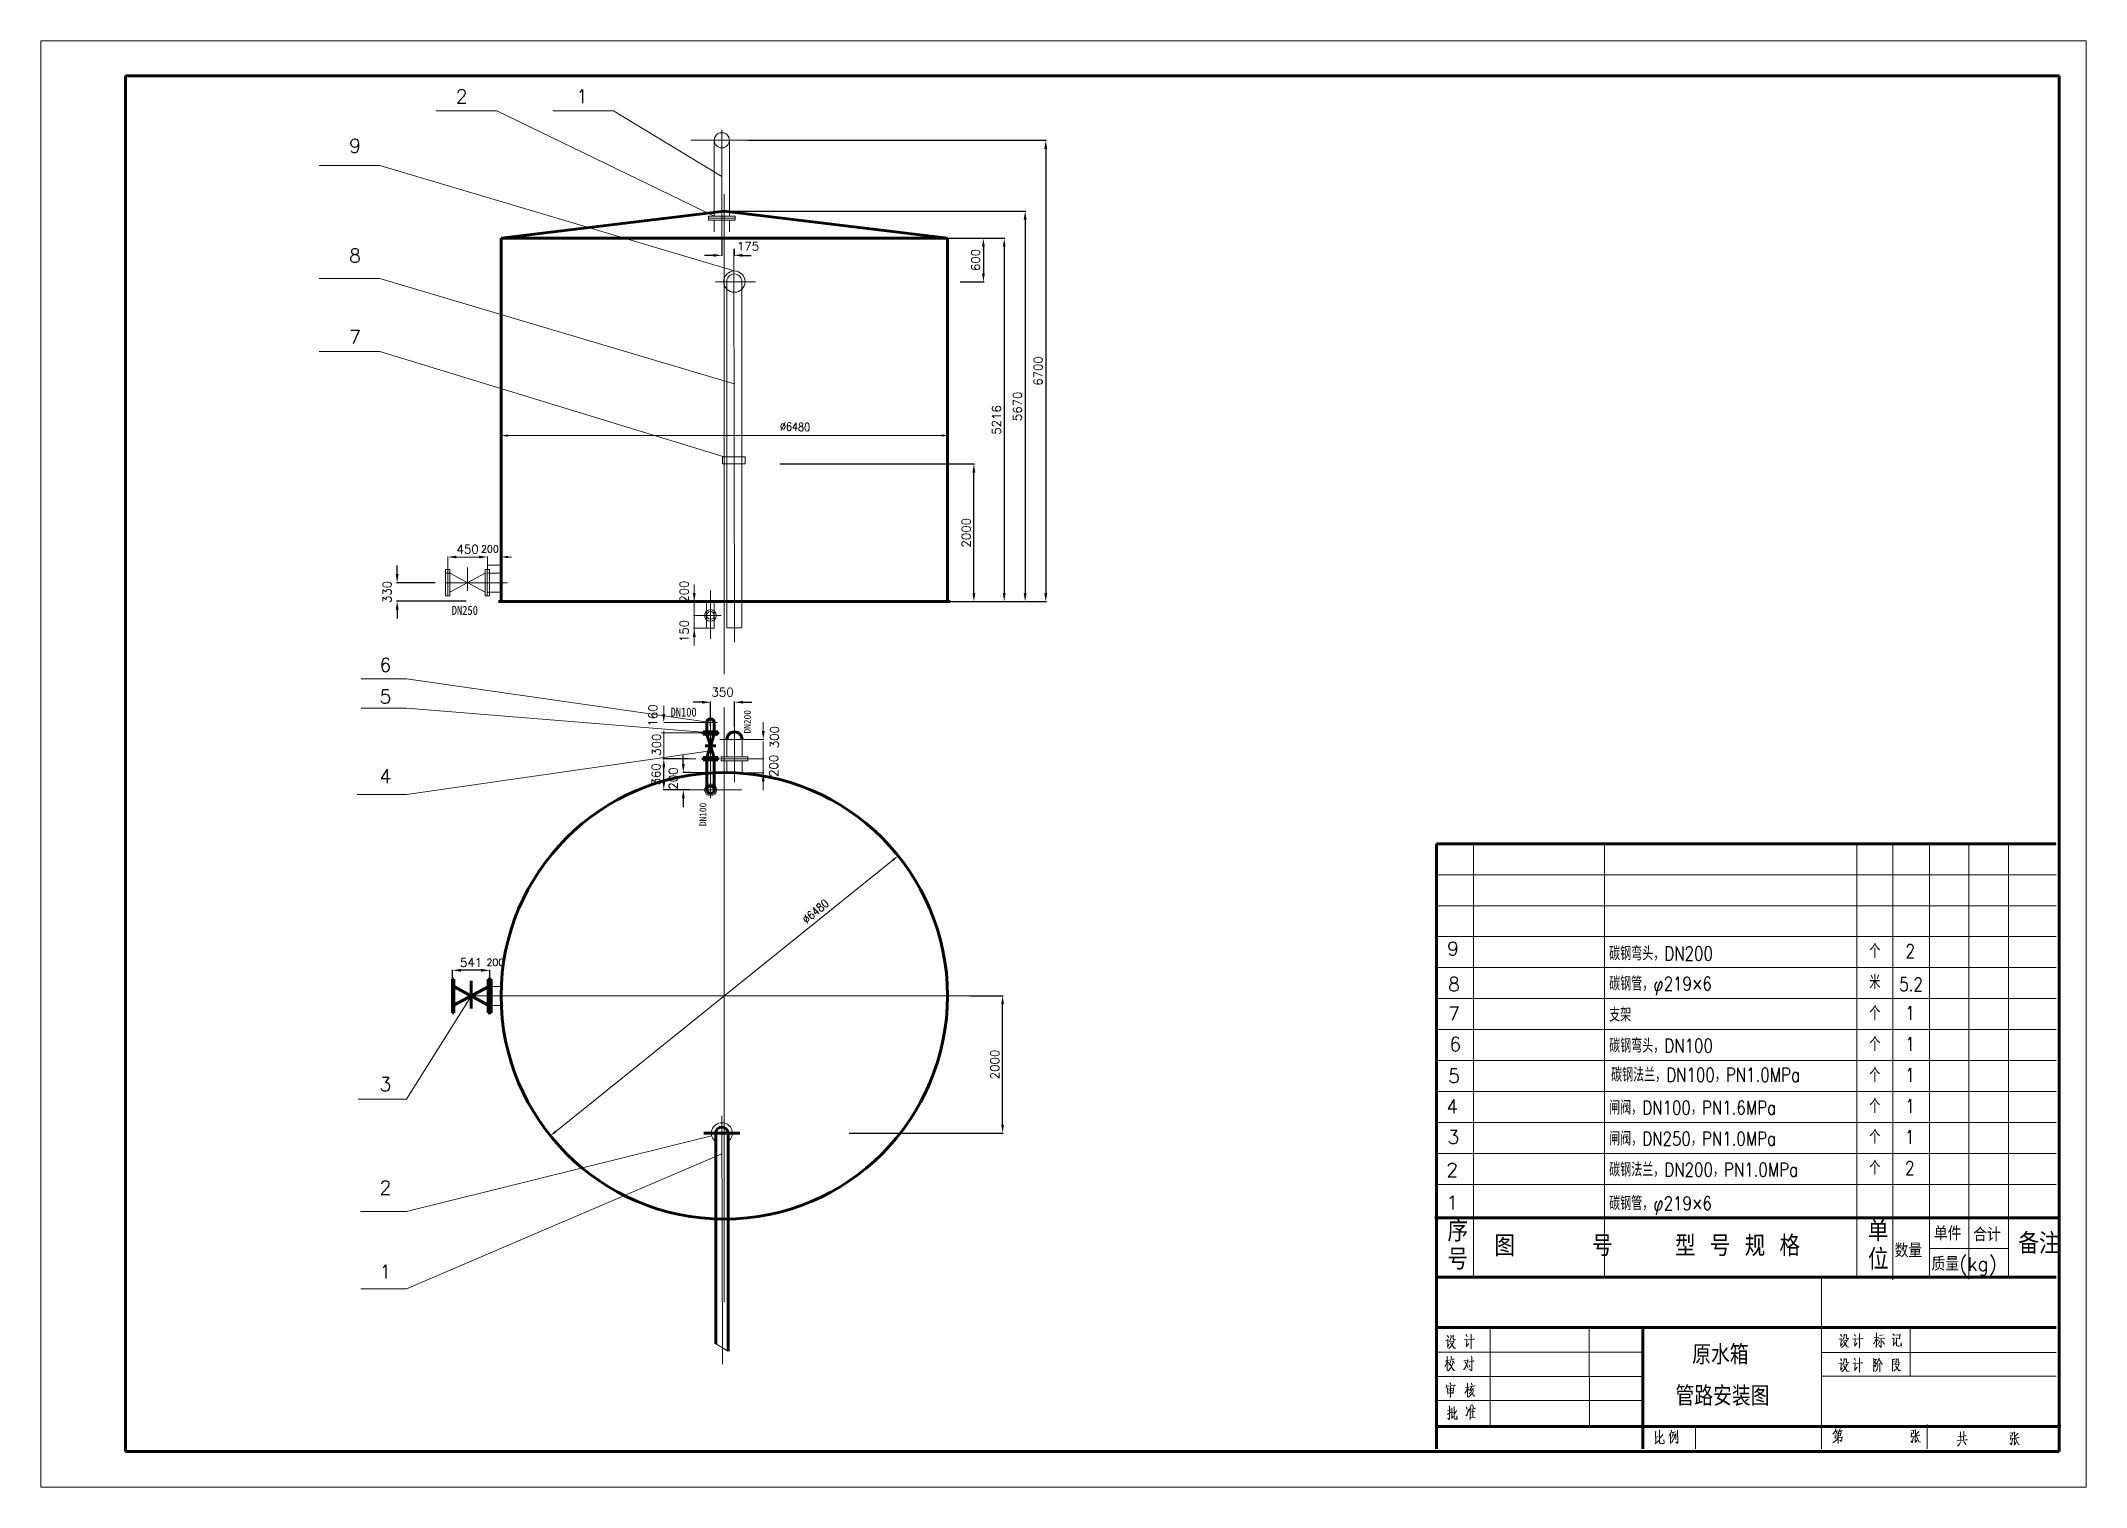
# Model space of a CAD drawing. Extents: x -13299 to -11289, y 2095 to 3220.
# Drawn here: x -11883 to -11289, y 2781 to 3201 of the extents above; entities that cross this region are included whole.
import ezdxf

# ---------------------------------------------------------------- set-up
doc = ezdxf.new("R2010")
doc.units = 0
doc.header["$LTSCALE"] = 10
doc.header["$MEASUREMENT"] = 0
doc.layers.get('0').update_dxf_attribs({"color": 4, "linetype": 'CONTINUOUS'})
doc.layers.get('Defpoints').update_dxf_attribs({"linetype": 'CONTINUOUS'})
for name, color, linetype, lineweight in [('1', 2, 'CONTINUOUS', 13), ('管道', 7, 'CONTINUOUS', 53), ('设备', 1, 'CONTINUOUS', 53)]:
    doc.layers.add(name, color=color, linetype=linetype, lineweight=lineweight)
doc.styles.add('HZTXT', font='txt', dxfattribs={"bigfont": 'HZTXT'})
doc.styles.add('ROMANT', font='romant', dxfattribs={"width": 0.7})
doc.styles.get("Standard").update_dxf_attribs({"font": 'romant.shx', "width": 0.85, "bigfont": 'hztxt1.shx'})
doc.styles.add('STYLE1', font='SIMFANG.TTF', dxfattribs={"width": 0.8})
doc.dimstyles.new('副本STANDARD', dxfattribs={"dimtxt": 2.5, "dimasz": 2.5, "dimexe": 0.18, "dimexo": 0.0625, "dimgap": 1, "dimtad": 1, "dimdec": 4, "dimzin": 0, "dimdsep": 46, "dimtxsty": 'HZTXT', "dimcen": 0.09, "dimclrt": 2, "dimadec": 0, "dimazin": 0, "dimtfac": 1, "dimtdec": 4, "dimtofl": 0, "dimtmove": 2, "dimatfit": 3, "dimfxl": 0, "dimtolj": 1, "dimtzin": 0, "dimarcsym": 0})

msp = doc.modelspace()

# ---------------------------------------------------------------- texts
at = {"layer": '1', "style": 'HZTXT'}
for s, p in [('2', (-11762.53295, 3182.74086)), ('1', (-11727.57126, 3182.74086)), ('9', (-11793.50187, 3168.36029)), ('8', (-11793.50187, 3136.47409)), ('7', (-11793.50187, 3112.84223)), ('6', (-11784.68246, 3017.60418)), ('5', (-11784.68246, 3008.41025)), ('4', (-11784.68246, 2985.30363)), ('9', (-11474.62328, 2935.1913)), ('8', (-11474.32351, 2924.88709)), ('7', (-11474.32351, 2916.34475)), ('6', (-11473.96863, 2907.47881)), ('3', (-11784.68246, 2895.86169)), ('5', (-11474.32351, 2898.25824)), ('4', (-11474.86175, 2889.3923)), ('3', (-11474.50687, 2880.52637)), ('2', (-11784.68246, 2865.82103)), ('2', (-11474.86175, 2870.95116)), ('1', (-11474.86175, 2861.41601)), ('数量', (-11344.62383, 2847.54509)), ('单件', (-11333.23035, 2852.51001)), ('合计', (-11321.807, 2852.15537)), ('1', (-11784.68246, 2841.41121)), ('质量(kg)', (-11333.90562, 2843.64408))]:
    msp.add_text(s, height=4, dxfattribs=at).set_placement(p)
at = {"layer": '1', "width": 0.8}
for s, p in [('碳钢弯头，DN200', (-11427.53579, 2933.80451)), ('个', (-11351.97388, 2934.52157)), ('2', (-11341.48394, 2934.52157)), ('碳钢管，φ219×6', (-11427.53579, 2925.02875)), ('米', (-11351.97388, 2925.52157)), ('5.2', (-11343.31506, 2924.86412)), ('支架', (-11427.53579, 2916.02875)), ('个', (-11351.97388, 2916.52157)), ('1', (-11341.48394, 2916.52157)), ('碳钢弯头，DN100', (-11427.53579, 2907.02875)), ('个', (-11351.97388, 2907.52157)), ('1', (-11341.48394, 2907.52157)), ('碳钢法兰，DN100，PN1.0MPa', (-11426.98164, 2898.5744)), ('个', (-11351.97388, 2898.52157)), ('1', (-11341.48394, 2898.52157)), ('闸阀，DN100，PN1.6MPa', (-11427.53579, 2889.02875)), ('个', (-11351.97388, 2889.52157)), ('个', (-11351.97388, 2889.52157)), ('1', (-11341.48394, 2889.52157)), ('闸阀，DN250，PN1.0MPa', (-11427.53579, 2880.02875)), ('个', (-11351.97388, 2880.52157)), ('1', (-11341.62101, 2880.52157)), ('碳钢法兰，DN200，PN1.0MPa', (-11427.53579, 2871.02875)), ('个', (-11351.97388, 2871.52157)), ('2', (-11341.62101, 2871.52157)), ('碳钢管，φ219×6', (-11427.53579, 2861.25744))]:
    msp.add_text(s, height=4, dxfattribs=at).set_placement(p)
at = {"layer": '1'}
for s, p in [('序', (-11474.50687, 2852.15537)), ('单', (-11352.39736, 2852.15537)), ('图     号', (-11460.89644, 2847.89973)), ('型 号 规 格', (-11408.4192, 2847.89973)), ('备注', (-11308.69974, 2848.609)), ('号', (-11474.50687, 2843.99871)), ('位', (-11352.39736, 2843.99871))]:
    msp.add_text(s, height=6, dxfattribs=at).set_placement(p)
at = {"layer": '1', "style": 'STYLE1', "width": 0.8}
for s, p in [('原水箱', (-11403.42764, 2816.98773)), ('管路安装图', (-11408.26815, 2804.99657))]:
    msp.add_text(s, height=5, dxfattribs=at).set_placement(p)
at = {"layer": '1', "attachment_point": 5}
for s, insert, char_height, rotation in [('∅6480', (-11663.98843, 3088.76996), 2.4, 358.39810952), ('{\\H0.6x;∅6480}', (-11658.04101, 2948.04763), 4, 39.98891614)]:
    msp.add_mtext(s, dxfattribs=dict(at, insert=insert, char_height=char_height, rotation=rotation))
at = {"layer": '1', "attachment_point": 5, "style": 'HZTXT'}
for s, insert, char_height in [('450', (-11759.08816, 3053.19324), 2.5), ('200', (-11752.62268, 3053.28724), 2), ('200', (-11751.02772, 2933.26393), 2)]:
    msp.add_mtext(s, dxfattribs=dict(at, insert=insert, char_height=char_height))
at = {"layer": '1', "attachment_point": 5, "rotation": 90, "style": 'HZTXT'}
for s, insert, char_height in [('200', (-11696.19032, 3040.8786), 2.5), ('\\A1;150', (-11696.19032, 3029.4519), 2.5), ('160', (-11705.25781, 3004.92752), 2.5), ('{\\fFangSong_GB2312|b0|i0|c134|p49;DN200}', (-11677.83663, 3003.09311), 2), ('\\A1;300', (-11669.98812, 2998.63779), 2.5), ('300', (-11704.22026, 2996.43536), 2.5), ('\\A1;200', (-11670.18435, 2990.30556), 2.5), ('{\\fFangSong_GB2312|b0|i0|c134|p49;DN100}', (-11690.75644, 2976.18778), 2)]:
    msp.add_mtext(s, dxfattribs=dict(at, insert=insert, char_height=char_height))
at = {"layer": '1', "char_height": 2.625, "attachment_point": 5}
for s, insert in [('{\\fFangSong_GB2312|b0|i0|c134|p49;DN250}', (-11759.89943, 3035.42174)), ('{\\fFangSong_GB2312|b0|i0|c134|p49;DN100}', (-11696.35331, 3005.89229))]:
    msp.add_mtext(s, dxfattribs=dict(at, insert=insert))

# ---------------------------------------------------------------- blocks, each defined once
blk = doc.blocks.new('*D6')
at = {"layer": '1', "color": 0, "lineweight": -2}
for p, q in [((-11619.64, 3143.53), (-11603.06, 3143.53)), ((-11603.24, 3141.03), (-11603.24, 3040.48)), ((-11618.81, 3037.98), (-11603.06, 3037.98))]:
    blk.add_line(p, q, dxfattribs=at)
at = {"layer": '1', "color": 0}
for points in [[(-11603.66, 3141.03), (-11602.83, 3141.03), (-11603.24, 3143.53)], [(-11603.66, 3040.48), (-11602.83, 3040.48), (-11603.24, 3037.98)]]:
    blk.add_solid(points, dxfattribs=at)
at = {"layer": 'Defpoints', "color": 0}
for p in [(-11619.71, 3143.53), (-11618.88, 3037.98), (-11603.24, 3037.98)]:
    blk.add_point(p, dxfattribs=at)
at = {"layer": '1', "color": 2, "insert": (-11605.49, 3090.76), "char_height": 2.5, "attachment_point": 5, "rotation": 90, "style": 'HZTXT'}
blk.add_mtext('\\A1;5216', dxfattribs=at)
blk = doc.blocks.new('*D13')
at = {"layer": '1', "color": 0, "lineweight": -2}
for p, q in [((-11685.25, 3143.47), (-11685.25, 3138.38)), ((-11687.75, 3138.56), (-11690.25, 3138.56)), ((-11681.72, 3140.43), (-11681.72, 3138.38)), ((-11679.22, 3138.56), (-11676.72, 3138.56))]:
    blk.add_line(p, q, dxfattribs=at)
at = {"layer": '1', "color": 0}
for points in [[(-11687.75, 3138.97), (-11687.75, 3138.14), (-11685.25, 3138.56)], [(-11679.22, 3138.97), (-11679.22, 3138.14), (-11681.72, 3138.56)]]:
    blk.add_solid(points, dxfattribs=at)
at = {"layer": 'Defpoints', "color": 0}
for p in [(-11685.25, 3143.53), (-11681.72, 3140.49), (-11681.72, 3138.56)]:
    blk.add_point(p, dxfattribs=at)
at = {"layer": '1', "color": 2, "insert": (-11677.64, 3141.17), "char_height": 2.5, "attachment_point": 5, "style": 'HZTXT'}
blk.add_mtext('\\A1;175', dxfattribs=at)
blk = doc.blocks.new('*D14')
at = {"layer": '1', "color": 0, "lineweight": -2}
for p, q in [((-11616.78, 3143.53), (-11609.11, 3143.53)), ((-11609.29, 3141.03), (-11609.29, 3133.36)), ((-11616.03, 3130.86), (-11609.11, 3130.86))]:
    blk.add_line(p, q, dxfattribs=at)
at = {"layer": '1', "color": 0}
for points in [[(-11609.7, 3141.03), (-11608.87, 3141.03), (-11609.29, 3143.53)], [(-11609.7, 3133.36), (-11608.87, 3133.36), (-11609.29, 3130.86)]]:
    blk.add_solid(points, dxfattribs=at)
at = {"layer": 'Defpoints', "color": 0}
for p in [(-11616.84, 3143.53), (-11616.09, 3130.86), (-11609.29, 3130.86)]:
    blk.add_point(p, dxfattribs=at)
at = {"layer": '1', "color": 2, "insert": (-11611.54, 3137.2), "char_height": 2.5, "attachment_point": 5, "rotation": 90, "style": 'HZTXT'}
blk.add_mtext('\\A1;600', dxfattribs=at)
blk = doc.blocks.new('*D16')
at = {"layer": '1', "color": 0, "lineweight": -2}
for p, q in [((-11695, 2992.34), (-11702.29, 2992.34)), ((-11702.11, 2985.84), (-11702.11, 2989.84)), ((-11696.51, 2983.34), (-11702.29, 2983.34))]:
    blk.add_line(p, q, dxfattribs=at)
at = {"layer": '1', "color": 0}
for points in [[(-11702.53, 2989.84), (-11701.69, 2989.84), (-11702.11, 2992.34)], [(-11702.53, 2985.84), (-11701.69, 2985.84), (-11702.11, 2983.34)]]:
    blk.add_solid(points, dxfattribs=at)
at = {"layer": 'Defpoints', "color": 0}
for p in [(-11702.11, 2992.34), (-11694.94, 2992.34), (-11696.44, 2983.34)]:
    blk.add_point(p, dxfattribs=at)
at = {"layer": '1', "color": 2, "insert": (-11704.36, 2987.84), "char_height": 2.5, "attachment_point": 5, "rotation": 90, "style": 'HZTXT'}
blk.add_mtext('\\A1;360', dxfattribs=at)
blk = doc.blocks.new('*D17')
at = {"layer": '1', "color": 0, "lineweight": -2}
for p, q in [((-11694.51, 2988.34), (-11696.62, 2988.34)), ((-11696.44, 2990.84), (-11696.44, 2993.34)), ((-11694.51, 2983.34), (-11696.62, 2983.34)), ((-11696.44, 2980.84), (-11696.44, 2978.34))]:
    blk.add_line(p, q, dxfattribs=at)
at = {"layer": '1', "color": 0}
for points in [[(-11696.86, 2990.84), (-11696.03, 2990.84), (-11696.44, 2988.34)], [(-11696.86, 2980.84), (-11696.03, 2980.84), (-11696.44, 2983.34)]]:
    blk.add_solid(points, dxfattribs=at)
at = {"layer": 'Defpoints', "color": 0}
for p in [(-11694.44, 2988.34), (-11696.44, 2983.34), (-11694.44, 2983.34)]:
    blk.add_point(p, dxfattribs=at)
at = {"layer": '1', "color": 2, "insert": (-11699.37, 2986.62), "char_height": 2.5, "attachment_point": 5, "rotation": 90, "style": 'HZTXT'}
blk.add_mtext('\\A1;200', dxfattribs=at)
blk = doc.blocks.new('*D73')
at = {"layer": '1', "color": 0, "lineweight": -2}
for p, q in [((-11677.71, 3171.98), (-11590.99, 3171.98)), ((-11591.17, 3169.48), (-11591.17, 3040.48)), ((-11602.79, 3037.98), (-11590.99, 3037.98))]:
    blk.add_line(p, q, dxfattribs=at)
at = {"layer": '1', "color": 0}
for points in [[(-11591.58, 3169.48), (-11590.75, 3169.48), (-11591.17, 3171.98)], [(-11591.58, 3040.48), (-11590.75, 3040.48), (-11591.17, 3037.98)]]:
    blk.add_solid(points, dxfattribs=at)
at = {"layer": 'Defpoints', "color": 0}
for p in [(-11677.77, 3171.98), (-11602.85, 3037.98), (-11591.17, 3037.98)]:
    blk.add_point(p, dxfattribs=at)
at = {"layer": '1', "color": 2, "insert": (-11593.42, 3104.98), "char_height": 2.5, "attachment_point": 5, "rotation": 90, "style": 'HZTXT'}
blk.add_mtext('\\A1;6700', dxfattribs=at)
blk = doc.blocks.new('*D74')
at = {"layer": '1', "color": 0, "lineweight": -2}
for p, q in [((-11691.04, 3008.77), (-11693.54, 3008.77)), ((-11688.54, 3001.87), (-11688.54, 3008.95)), ((-11681.56, 3001.77), (-11681.56, 3008.95)), ((-11679.06, 3008.77), (-11676.56, 3008.77))]:
    blk.add_line(p, q, dxfattribs=at)
at = {"layer": '1', "color": 0}
for points in [[(-11691.04, 3009.19), (-11691.04, 3008.36), (-11688.54, 3008.77)], [(-11679.06, 3009.19), (-11679.06, 3008.36), (-11681.56, 3008.77)]]:
    blk.add_solid(points, dxfattribs=at)
at = {"layer": 'Defpoints', "color": 0}
for p in [(-11681.56, 3008.77), (-11688.54, 3001.81), (-11681.56, 3001.71)]:
    blk.add_point(p, dxfattribs=at)
at = {"layer": '1', "color": 2, "insert": (-11685.05, 3011.7), "char_height": 2.5, "attachment_point": 5, "style": 'HZTXT'}
blk.add_mtext('\\A1;350', dxfattribs=at)
blk = doc.blocks.new('*D75')
at = {"layer": '1', "color": 0, "lineweight": -2}
for p, q in [((-11613.04, 2923.51), (-11603.53, 2923.51)), ((-11603.71, 2886.12), (-11603.71, 2921.01)), ((-11648.29, 2883.62), (-11603.53, 2883.62))]:
    blk.add_line(p, q, dxfattribs=at)
at = {"layer": '1', "color": 0}
for points in [[(-11604.13, 2921.01), (-11603.3, 2921.01), (-11603.71, 2923.51)], [(-11604.13, 2886.12), (-11603.3, 2886.12), (-11603.71, 2883.62)]]:
    blk.add_solid(points, dxfattribs=at)
at = {"layer": 'Defpoints', "color": 0}
for p in [(-11613.1, 2923.51), (-11603.71, 2923.51), (-11648.36, 2883.62)]:
    blk.add_point(p, dxfattribs=at)
at = {"layer": '1', "color": 2, "insert": (-11605.96, 2903.57), "char_height": 2.5, "attachment_point": 5, "rotation": 90, "style": 'HZTXT'}
blk.add_mtext('\\A1;2000', dxfattribs=at)
blk = doc.blocks.new('*D76')
at = {"layer": '1', "color": 0, "lineweight": -2}
for p, q in [((-11668.28, 3077.98), (-11611.87, 3077.98)), ((-11612.05, 3040.48), (-11612.05, 3075.48)), ((-11618.88, 3037.98), (-11611.87, 3037.98))]:
    blk.add_line(p, q, dxfattribs=at)
at = {"layer": '1', "color": 0}
for points in [[(-11612.46, 3075.48), (-11611.63, 3075.48), (-11612.05, 3077.98)], [(-11612.46, 3040.48), (-11611.63, 3040.48), (-11612.05, 3037.98)]]:
    blk.add_solid(points, dxfattribs=at)
at = {"layer": 'Defpoints', "color": 0}
for p in [(-11668.34, 3077.98), (-11612.05, 3077.98), (-11618.94, 3037.98)]:
    blk.add_point(p, dxfattribs=at)
at = {"layer": '1', "color": 2, "insert": (-11614.3, 3057.98), "char_height": 2.5, "attachment_point": 5, "rotation": 90, "style": 'HZTXT'}
blk.add_mtext('\\A1;2000', dxfattribs=at)
blk = doc.blocks.new('*D77')
at = {"layer": '1', "color": 0, "lineweight": -2}
for p, q in [((-11763.49, 2927.42), (-11763.49, 2931.1)), ((-11755.17, 2930.92), (-11760.99, 2930.92)), ((-11752.67, 2927.47), (-11752.67, 2931.1))]:
    blk.add_line(p, q, dxfattribs=at)
at = {"layer": '1', "color": 0}
for points in [[(-11760.99, 2931.34), (-11760.99, 2930.5), (-11763.49, 2930.92)], [(-11755.17, 2931.34), (-11755.17, 2930.5), (-11752.67, 2930.92)]]:
    blk.add_solid(points, dxfattribs=at)
at = {"layer": 'Defpoints', "color": 0}
for p in [(-11763.49, 2930.92), (-11763.49, 2927.36), (-11752.67, 2927.41)]:
    blk.add_point(p, dxfattribs=at)
at = {"layer": '1', "color": 2, "insert": (-11758.08, 2933.17), "char_height": 2.5, "attachment_point": 5, "style": 'HZTXT'}
blk.add_mtext('\\A1;541', dxfattribs=at)
blk = doc.blocks.new('*D78')
at = {"layer": '1', "color": 0, "lineweight": -2}
for p, q in [((-11779.55, 3045.98), (-11779.55, 3048.48)), ((-11768.56, 3043.48), (-11779.73, 3043.48)), ((-11759.5, 3038.11), (-11779.73, 3038.11)), ((-11779.55, 3035.61), (-11779.55, 3033.11))]:
    blk.add_line(p, q, dxfattribs=at)
at = {"layer": '1', "color": 0}
for points in [[(-11779.96, 3045.98), (-11779.13, 3045.98), (-11779.55, 3043.48)], [(-11779.96, 3035.61), (-11779.13, 3035.61), (-11779.55, 3038.11)]]:
    blk.add_solid(points, dxfattribs=at)
at = {"layer": 'Defpoints', "color": 0}
for p in [(-11768.5, 3043.48), (-11779.55, 3038.11), (-11759.44, 3038.11)]:
    blk.add_point(p, dxfattribs=at)
at = {"layer": '1', "color": 2, "insert": (-11782.48, 3040.79), "char_height": 2.5, "attachment_point": 5, "rotation": 90, "style": 'HZTXT'}
blk.add_mtext('\\A1;330', dxfattribs=at)
blk = doc.blocks.new('*D79')
at = {"layer": '1', "color": 0, "lineweight": -2}
for p, q in [((-11684.5, 3151.38), (-11596.99, 3151.38)), ((-11597.17, 3148.88), (-11597.17, 3040.48)), ((-11615.33, 3037.98), (-11596.99, 3037.98))]:
    blk.add_line(p, q, dxfattribs=at)
at = {"layer": '1', "color": 0}
for points in [[(-11597.58, 3148.88), (-11596.75, 3148.88), (-11597.17, 3151.38)], [(-11597.58, 3040.48), (-11596.75, 3040.48), (-11597.17, 3037.98)]]:
    blk.add_solid(points, dxfattribs=at)
at = {"layer": 'Defpoints', "color": 0}
for p in [(-11684.56, 3151.38), (-11615.4, 3037.98), (-11597.17, 3037.98)]:
    blk.add_point(p, dxfattribs=at)
at = {"layer": '1', "color": 2, "insert": (-11599.42, 3094.68), "char_height": 2.5, "attachment_point": 5, "rotation": 90, "style": 'HZTXT'}
blk.add_mtext('\\A1;5670', dxfattribs=at)
blk = doc.blocks.new('012254')
for points in [[(0.28, 1.8), (3.69, 2.15), (3.53, 2.19), (3.34, 2.11)], [(1.56, 1.56), (1.47, 1.29), (1.09, 0.7), (0.78, 0.39), (0.44, 0.04)], [(0.66, 3.12), (3.34, 3.4), (3.25, 3.44), (3.03, 3.4)], [(1.38, 4.84), (1.47, 4.61), (1.5, 1.95)], [(2.38, 1.56), (3.09, 0.74), (3.25, 0.43)], [(2.56, 4.96), (2.44, 2.03)]]:
    blk.add_lwpolyline(points)
at = {"style": 'ROMANT', "width": 0.7}
blk.add_attdef('012254', (0, 0), '', height=0.001, dxfattribs=at)

# ---------------------------------------------------------------- dimensions: what is measured, and where the dimension line sits
at = {"layer": '1'}
for base, p1, p2, angle, text, picture, middle in [((-11591.16754, 3037.98236), (-11677.7738, 3171.98236), (-11602.84836, 3037.98236), 90, '6700', '*D73', (-11593.41754, 3104.98236)), ((-11597.16531, 3037.98236), (-11684.55934, 3151.381), (-11615.39511, 3037.98236), 90, '5670', '*D79', (-11599.41531, 3094.68168)), ((-11603.24459, 3037.98236), (-11619.70609, 3143.53438), (-11618.87599, 3037.98236), 90, '5216', '*D6', (-11605.49459, 3090.75837)), ((-11609.28809, 3130.85655), (-11616.84309, 3143.53438), (-11616.08826, 3130.85655), 90, '600', '*D14', (-11611.53809, 3137.19546)), ((-11612.04539, 3077.98236), (-11618.93849, 3037.98236), (-11668.34149, 3077.98236), 90, '2000', '*D76', (-11614.29539, 3057.98236)), ((-11779.5472, 3038.10545), (-11768.49945, 3043.48236), (-11759.43875, 3038.10545), 90, '330', '*D78', (-11782.4772, 3040.7939)), ((-11702.11047, 2992.34166), (-11696.44298, 2983.34251), (-11694.93652, 2992.34166), 90, '360', '*D16', (-11704.36047, 2987.84209)), ((-11763.49493, 2930.91993), (-11752.67493, 2927.40521), (-11763.49493, 2927.35521), 180, '541', '*D77', (-11758.08493, 2933.16993)), ((-11603.71195, 2923.51011), (-11648.35603, 2883.62076), (-11613.09992, 2923.51011), 90, '2000', '*D75', (-11605.96195, 2903.56544))]:
    dim = msp.add_linear_dim(base=base, p1=p1, p2=p2, angle=angle, text=text, dimstyle='副本STANDARD', dxfattribs=at)
    dim.commit()
    dim.dimension.update_dxf_attribs({"geometry": picture, "text_midpoint": middle})
dim = msp.add_linear_dim(base=(-11681.72233, 3138.55521), p1=(-11685.25305, 3143.53438), p2=(-11681.72233, 3140.48841), text='175', dimstyle='副本STANDARD', dxfattribs=at)
dim.commit()
dim.dimension.update_dxf_attribs({"geometry": '*D13', "text_midpoint": (-11677.64162, 3141.17028), "dimtype": 160})
dim = msp.add_linear_dim(base=(-11681.55773, 3008.77178), p1=(-11688.53534, 3001.8119), p2=(-11681.55773, 3001.7108), text='350', dimstyle='副本STANDARD', dxfattribs=at)
dim.commit()
dim.dimension.update_dxf_attribs({"geometry": '*D74', "text_midpoint": (-11685.04653, 3011.70178)})
dim = msp.add_linear_dim(base=(-11696.44298, 2983.34251), p1=(-11694.44307, 2988.34251), p2=(-11694.44307, 2983.34251), angle=90, text='200', dimstyle='副本STANDARD', dxfattribs=at)
dim.commit()
dim.dimension.update_dxf_attribs({"geometry": '*D17', "text_midpoint": (-11699.37298, 2986.62479), "dimtype": 160})

# ---------------------------------------------------------------- linework, layer by layer
at = {"layer": '1'}
for p, q in [((-11883.02243, 3200.83484), (-11289.02243, 3200.83484)), ((-11883.02243, 2780.83484), (-11883.02243, 3200.83484)), ((-11289.02243, 3200.83484), (-11289.02243, 2780.83484)), ((-11750.64651, 3180.52391), (-11768.25504, 3180.52391)), ((-11750.64651, 3180.52391), (-11687.45305, 3149.95822)), ((-11716.68726, 3180.52391), (-11734.29579, 3180.52391)), ((-11716.68726, 3180.52391), (-11685.25305, 3161.4538)), ((-11677.7738, 3171.98236), (-11694.21903, 3171.98236)), ((-11687.45305, 3171.98236), (-11687.45305, 3149.95822)), ((-11685.25305, 3143.47161), (-11685.25305, 3175.04137)), ((-11683.05305, 3171.98236), (-11683.05305, 3149.95822)), ((-11784.57179, 3164.64544), (-11802.18032, 3164.64544)), ((-11784.57179, 3164.64544), (-11681.62487, 3134.05399)), ((-11685.25305, 3143.47161), (-11685.25305, 3161.4538)), ((-11684.54811, 3016.95972), (-11684.54811, 3156.29542)), ((-11689.10411, 3149.34563), (-11689.10411, 3149.95822)), ((-11689.10411, 3149.95822), (-11685.25305, 3149.95822)), ((-11689.10411, 3148.73304), (-11689.10411, 3149.34563)), ((-11689.10411, 3149.34563), (-11685.25305, 3149.34563)), ((-11689.10411, 3149.34563), (-11685.25305, 3149.34563)), ((-11689.10411, 3148.73304), (-11685.25305, 3148.73304)), ((-11687.45305, 3148.73304), (-11687.45305, 3145.34563)), ((-11687.45305, 3145.34563), (-11687.45305, 3148.73304)), ((-11681.40199, 3149.95822), (-11685.25305, 3149.95822)), ((-11681.40199, 3149.34563), (-11685.25305, 3149.34563)), ((-11681.40199, 3149.34563), (-11685.25305, 3149.34563)), ((-11681.40199, 3148.73304), (-11685.25305, 3148.73304)), ((-11683.05305, 3145.34563), (-11683.05305, 3148.73304)), ((-11681.40199, 3148.73304), (-11681.40199, 3149.95822)), ((-11681.61323, 3026.19388), (-11681.72233, 3140.48841)), ((-11784.63175, 3131.7942), (-11802.24028, 3131.7942)), ((-11784.63175, 3131.7942), (-11681.68483, 3101.20274)), ((-11675.49571, 3130.85655), (-11687.09239, 3130.85655)), ((-11683.82442, 3030.37045), (-11683.82524, 3131.02772)), ((-11679.42448, 3030.37045), (-11679.42448, 3130.85655)), ((-11784.63175, 3110.65201), (-11802.24028, 3110.65201)), ((-11784.63175, 3110.65201), (-11684.54811, 3080.06055)), ((-11747.36146, 3086.25616), (-11621.40581, 3086.2589)), ((-11764.86647, 3047.33342), (-11765.47906, 3047.33342)), ((-11765.47906, 3047.33342), (-11765.47906, 3043.48236)), ((-11764.86647, 3047.39592), (-11764.86647, 3051.12324)), ((-11764.25388, 3047.33342), (-11764.86647, 3047.33342)), ((-11764.86647, 3047.33342), (-11764.86647, 3043.48236)), ((-11764.86647, 3047.33342), (-11764.86647, 3043.48236)), ((-11764.25388, 3047.33342), (-11764.25388, 3043.48236)), ((-11755.80986, 3050.94324), (-11762.36647, 3050.94324)), ((-11759.11868, 3041.10712), (-11759.11868, 3047.90254)), ((-11755.30986, 3050.94324), (-11757.30986, 3050.94324)), ((-11753.98348, 3047.33342), (-11753.98348, 3043.48236)), ((-11753.37089, 3047.33342), (-11753.98348, 3047.33342)), ((-11749.37089, 3048.58659), (-11753.37089, 3048.58659)), ((-11752.75829, 3047.33342), (-11753.37089, 3047.33342)), ((-11753.37089, 3047.33342), (-11753.37089, 3043.48236)), ((-11753.37089, 3047.33342), (-11753.37089, 3043.48236)), ((-11753.30986, 3047.49101), (-11753.30986, 3051.12324)), ((-11753.30986, 3047.42851), (-11753.30986, 3051.08724)), ((-11752.75829, 3047.33342), (-11752.75829, 3043.48236)), ((-11746.33374, 3050.94324), (-11748.33374, 3050.94324)), ((-11764.25388, 3046.21276), (-11765.47906, 3046.21276)), ((-11747.49687, 3043.48236), (-11765.47906, 3043.48236)), ((-11765.47906, 3039.6313), (-11765.47906, 3043.48236)), ((-11764.86647, 3039.6313), (-11764.86647, 3043.48236)), ((-11764.86647, 3039.6313), (-11764.86647, 3043.48236)), ((-11753.98348, 3046.21276), (-11764.25388, 3040.75196)), ((-11753.98348, 3040.75196), (-11764.25388, 3046.21276)), ((-11764.25388, 3039.6313), (-11764.25388, 3043.48236)), ((-11753.98348, 3039.6313), (-11753.98348, 3043.48236)), ((-11749.37089, 3046.21276), (-11753.37089, 3046.21276)), ((-11753.37089, 3039.6313), (-11753.37089, 3043.48236)), ((-11753.37089, 3039.6313), (-11753.37089, 3043.48236)), ((-11752.75829, 3039.6313), (-11752.75829, 3043.48236)), ((-11693.26032, 3040.48236), (-11693.26032, 3042.98236)), ((-11764.86647, 3039.6313), (-11765.47906, 3039.6313)), ((-11764.25388, 3039.6313), (-11764.86647, 3039.6313)), ((-11753.37089, 3039.6313), (-11753.98348, 3039.6313)), ((-11749.37089, 3040.75196), (-11753.37089, 3040.75196)), ((-11752.75829, 3039.6313), (-11753.37089, 3039.6313)), ((-11691.82324, 3037.98236), (-11693.44032, 3037.98236)), ((-11693.26032, 3031.48236), (-11693.26032, 3038.98236)), ((-11689.68045, 3030.25977), (-11689.68045, 3037.98236)), ((-11688.58045, 3041.20111), (-11688.58045, 3027.19641)), ((-11687.48045, 3030.25977), (-11687.48045, 3037.98236)), ((-11691.82324, 3033.98236), (-11693.44032, 3033.98236)), ((-11693.32282, 3033.98236), (-11693.44032, 3033.98236)), ((-11689.74295, 3030.25977), (-11693.44032, 3030.25977)), ((-11693.26032, 3031.48236), (-11693.26032, 3028.98236)), ((-11691.76074, 3033.98236), (-11685.44243, 3033.98236)), ((-11689.68045, 3030.25977), (-11687.48045, 3030.25977)), ((-11679.42448, 3030.37045), (-11683.82442, 3030.37045)), ((-11693.26032, 3027.75977), (-11693.26032, 3025.25977)), ((-11776.80051, 3015.54523), (-11790.01906, 3015.54523)), ((-11776.80051, 3015.54523), (-11688.552, 3002.84166)), ((-11776.80051, 3007.09125), (-11790.01906, 3007.09125)), ((-11776.80051, 3007.09125), (-11688.552, 2999.84166)), ((-11702.11047, 3005.34166), (-11702.11047, 3007.84166)), ((-11684.55773, 2834.5338), (-11684.55773, 3007.26664)), ((-11690.7645, 2999.84166), (-11702.80976, 2999.84166)), ((-11690.68534, 3002.84166), (-11702.11047, 3002.84166)), ((-11702.11047, 3000.49815), (-11702.11047, 2992.34166)), ((-11690.702, 3002.84166), (-11686.60301, 3002.84166)), ((-11688.53534, 2980.89808), (-11688.53534, 3001.8119)), ((-11681.55773, 2985.54835), (-11681.55773, 3001.7108)), ((-11681.55773, 3001.7108), (-11681.55773, 3001.7108)), ((-11673.22916, 3000.44251), (-11673.22916, 3002.94251)), ((-11776.80051, 2982.0114), (-11688.53534, 2994.65715)), ((-11674.54211, 2997.94251), (-11685.79494, 2997.94251)), ((-11683.75773, 2997.94251), (-11683.75773, 2992.95021)), ((-11679.35773, 2997.94251), (-11679.35773, 2992.95021)), ((-11674.47961, 2997.94251), (-11673.04916, 2997.94251)), ((-11673.22916, 2994.83761), (-11673.22916, 2997.33761)), ((-11673.22916, 2997.33761), (-11673.22916, 2987.33761)), ((-11702.17297, 2992.34166), (-11702.51861, 2992.34166)), ((-11684.44523, 2988.34251), (-11695.52182, 2988.34251)), ((-11692.83593, 2992.34166), (-11694.93652, 2992.34166)), ((-11694.87402, 2992.34166), (-11694.59963, 2992.34166)), ((-11685.40879, 2992.95021), (-11681.55773, 2992.95021)), ((-11685.40879, 2992.33761), (-11685.40879, 2992.95021)), ((-11685.40879, 2992.33761), (-11681.55773, 2992.33761)), ((-11685.40879, 2992.33761), (-11681.55773, 2992.33761)), ((-11685.40879, 2991.72502), (-11685.40879, 2992.33761)), ((-11685.40879, 2991.72502), (-11681.55773, 2991.72502)), ((-11683.75773, 2991.72502), (-11683.75773, 2988.33769)), ((-11677.70667, 2992.95021), (-11681.55773, 2992.95021)), ((-11677.70667, 2992.33761), (-11681.55773, 2992.33761)), ((-11677.70667, 2992.33761), (-11681.55773, 2992.33761)), ((-11677.70667, 2991.72502), (-11681.55773, 2991.72502)), ((-11681.49523, 2988.27351), (-11673.04916, 2988.27351)), ((-11679.35773, 2991.72502), (-11679.35773, 2988.34251)), ((-11677.70667, 2991.72502), (-11677.70667, 2992.95021)), ((-11677.64417, 2992.33761), (-11673.04916, 2992.33761)), ((-11677.58167, 2992.33761), (-11673.04916, 2992.33761)), ((-11776.80051, 2982.0114), (-11791.19051, 2982.0114)), ((-11691.7743, 2983.34251), (-11694.93652, 2983.34251)), ((-11679.4513, 2983.34251), (-11691.7243, 2983.34251)), ((-11673.22916, 2985.77351), (-11673.22916, 2983.27351)), ((-11297.72127, 2967.62605), (-11477.72127, 2967.62605)), ((-11466.92247, 2967.62605), (-11466.92247, 2841.74131)), ((-11428.92572, 2967.62605), (-11428.92572, 2841.49007)), ((-11355.6214, 2967.62605), (-11355.6214, 2841.49007)), ((-11345.13146, 2967.62605), (-11345.13146, 2840.98285)), ((-11334.51994, 2967.62605), (-11334.51994, 2841.49007)), ((-11323.06644, 2967.62605), (-11323.06644, 2841.23646)), ((-11311.58849, 2967.62605), (-11311.58849, 2841.74369)), ((-11733.48938, 2884.10786), (-11635.60685, 2962.91236)), ((-11297.72127, 2958.62605), (-11477.72127, 2958.62605)), ((-11297.69213, 2949.62605), (-11477.69213, 2949.62605)), ((-11297.69213, 2940.7607), (-11477.69213, 2940.7607)), ((-11754.67493, 2930.91993), (-11756.67493, 2930.91993)), ((-11752.67493, 2927.40521), (-11752.67493, 2931.06393)), ((-11297.69213, 2931.7607), (-11477.69213, 2931.7607)), ((-11776.80051, 2893.45087), (-11758.01334, 2923.44043)), ((-11613.09992, 2923.51011), (-11757.99251, 2923.51011)), ((-11752.22945, 2926.18905), (-11748.92512, 2926.18905)), ((-11297.69213, 2922.7607), (-11477.69213, 2922.7607)), ((-11752.22945, 2920.72905), (-11748.79887, 2920.72905)), ((-11297.69213, 2913.7607), (-11477.69213, 2913.7607)), ((-11297.69213, 2904.7607), (-11477.69213, 2904.7607)), ((-11776.80051, 2893.45087), (-11790.89053, 2893.45087)), ((-11297.69213, 2895.7607), (-11477.69213, 2895.7607)), ((-11685.25305, 2888.62605), (-11685.08183, 2816.51957)), ((-11776.80051, 2860.83765), (-11688.28225, 2882.8071)), ((-11297.69213, 2886.7607), (-11477.69213, 2886.7607)), ((-11685.24117, 2877.6422), (-11776.80051, 2838.41007)), ((-11297.69213, 2877.7607), (-11477.69213, 2877.7607)), ((-11297.69213, 2868.7607), (-11477.69213, 2868.7607)), ((-11776.80051, 2860.83765), (-11790.18274, 2860.83765)), ((-11334.52062, 2850.11292), (-11311.6786, 2850.11292)), ((-11776.80051, 2838.41007), (-11790.09811, 2838.41007)), ((-11687.01745, 2822.46608), (-11683.45854, 2820.30674)), ((-11462.14997, 2826.97345), (-11462.10909, 2798.39391)), ((-11433.35581, 2826.97345), (-11433.23033, 2798.2971)), ((-11340.10747, 2827.18227), (-11340.10747, 2813.09516)), ((-11477.71146, 2819.97345), (-11417.71146, 2819.97345)), ((-11297.71146, 2819.9492), (-11365.90995, 2819.9492)), ((-11477.71146, 2812.97345), (-11417.71146, 2812.97345)), ((-11365.90995, 2813.09516), (-11297.71146, 2813.09516)), ((-11477.71146, 2805.97345), (-11417.71146, 2805.97345)), ((-11402.48939, 2798.44658), (-11402.48939, 2791.97345)), ((-11335.21281, 2798.97345), (-11335.21281, 2791.97345)), ((-11289.02243, 2780.83484), (-11883.02243, 2780.83484))]:
    msp.add_line(p, q, dxfattribs=at)
msp.add_lwpolyline([(-11678.50376, 3077.98236), (-11685.01811, 3077.98236), (-11685.01811, 3080.06055), (-11678.50376, 3080.06055)], close=True, dxfattribs=at)
for points in [[(-11365.90995, 2841.78942), (-11365.90995, 2791.97345)], [(-11474.98396, 2823.4547), (-11474.24146, 2823.5922), (-11474.35146, 2823.7297), (-11474.37896, 2823.4547), (-11474.40646, 2821.63283), (-11474.54396, 2821.49533), (-11473.96646, 2822.2172)], [(-11474.57146, 2824.89845), (-11474.24146, 2824.4172), (-11474.18646, 2824.21095)], [(-11473.60896, 2823.0422), (-11472.53646, 2823.21408), (-11472.61896, 2823.3172), (-11472.72896, 2823.0422), (-11472.86646, 2822.69845), (-11473.00396, 2822.42345), (-11473.14146, 2822.18283), (-11473.36146, 2821.87345), (-11473.60896, 2821.59845), (-11473.85646, 2821.35783), (-11474.04896, 2821.18595), (-11474.21396, 2821.08283)], [(-11473.49896, 2824.9672), (-11473.47146, 2824.65783), (-11473.47146, 2824.31408), (-11473.52646, 2824.0047), (-11473.60896, 2823.69533), (-11473.71896, 2823.48908), (-11473.82896, 2823.3172), (-11473.96646, 2823.14533)], [(-11473.63646, 2822.73283), (-11473.58146, 2822.73283), (-11472.56396, 2821.22033), (-11472.04146, 2821.18595), (-11472.56396, 2821.28908), (-11472.70146, 2821.42658)], [(-11473.44396, 2824.6922), (-11472.70146, 2824.76095), (-11472.75646, 2824.86408), (-11472.83896, 2824.58908), (-11472.83896, 2824.34845), (-11472.83896, 2824.1422), (-11472.83896, 2823.90158), (-11472.81146, 2823.79845), (-11472.75646, 2823.69533), (-11472.64646, 2823.66095), (-11472.50896, 2823.62658), (-11472.31646, 2823.62658), (-11472.20646, 2823.66095), (-11472.12396, 2823.7297)], [(-11469.60785, 2823.62794), (-11468.83785, 2823.76544), (-11468.89285, 2823.83419), (-11468.94785, 2821.70294), (-11469.05785, 2821.56544), (-11468.31535, 2822.52794)], [(-11469.19535, 2825.17481), (-11468.97535, 2824.83106), (-11468.86535, 2824.65919), (-11468.81035, 2824.45294)], [(-11468.48035, 2823.62794), (-11466.69285, 2823.79981), (-11466.80285, 2823.83419), (-11467.02285, 2823.76544)], [(-11467.62785, 2825.27794), (-11467.60035, 2825.03731), (-11467.60035, 2821.01544), (-11467.62785, 2821.29044), (-11467.60035, 2821.63419)], [(-11360.79803, 2823.76219), (-11360.05553, 2823.89969), (-11360.16553, 2824.03719), (-11360.19303, 2823.76219), (-11360.22053, 2821.94032), (-11360.35803, 2821.80282), (-11359.78053, 2822.52469)], [(-11360.38553, 2825.20594), (-11360.05553, 2824.72469), (-11360.00053, 2824.51844)], [(-11359.42303, 2823.34969), (-11358.35053, 2823.52157), (-11358.43303, 2823.62469), (-11358.54303, 2823.34969), (-11358.68053, 2823.00594), (-11358.81803, 2822.73094), (-11358.95553, 2822.49032), (-11359.17553, 2822.18094), (-11359.42303, 2821.90594), (-11359.67053, 2821.66532), (-11359.86303, 2821.49344), (-11360.02803, 2821.39032)], [(-11359.31303, 2825.27469), (-11359.28553, 2824.96532), (-11359.28553, 2824.62157), (-11359.34053, 2824.31219), (-11359.42303, 2824.00282), (-11359.53303, 2823.79657), (-11359.64303, 2823.62469), (-11359.78053, 2823.45282)], [(-11359.45053, 2823.04032), (-11359.39553, 2823.04032), (-11358.37803, 2821.52782), (-11357.85553, 2821.49344), (-11358.37803, 2821.59657), (-11358.51553, 2821.73407)], [(-11359.25803, 2824.99969), (-11358.51553, 2825.06844), (-11358.57053, 2825.17157), (-11358.65303, 2824.89657), (-11358.65303, 2824.65594), (-11358.65303, 2824.44969), (-11358.65303, 2824.20907), (-11358.62553, 2824.10594), (-11358.57053, 2824.00282), (-11358.46053, 2823.96844), (-11358.32303, 2823.93407), (-11358.13053, 2823.93407), (-11358.02053, 2823.96844), (-11357.93803, 2824.03719)], [(-11356.81053, 2823.79657), (-11356.04053, 2823.93407), (-11356.09553, 2824.00282), (-11356.15053, 2821.87157), (-11356.26053, 2821.73407), (-11355.51803, 2822.69657)], [(-11356.39803, 2825.34344), (-11356.17803, 2824.99969), (-11356.06803, 2824.82782), (-11356.01303, 2824.62157)], [(-11355.68303, 2823.79657), (-11353.89553, 2823.96844), (-11354.00553, 2824.00282), (-11354.22553, 2823.93407)], [(-11354.83053, 2825.44657), (-11354.80303, 2825.20594), (-11354.80303, 2821.18407), (-11354.83053, 2821.45907), (-11354.80303, 2821.80282)], [(-11349.9076, 2824.1358), (-11350.0451, 2823.7233), (-11350.2651, 2823.24205), (-11350.5126, 2822.79518), (-11350.7326, 2822.45143)], [(-11350.5401, 2824.17018), (-11349.3576, 2824.37643)], [(-11349.9076, 2825.6483), (-11349.9351, 2822.03893), (-11349.9901, 2821.3858), (-11350.0176, 2821.72955), (-11349.9626, 2822.10768)], [(-11349.8526, 2823.79205), (-11349.4401, 2823.34518)], [(-11348.9451, 2823.3108), (-11348.9726, 2823.1733), (-11349.5501, 2822.14205)], [(-11349.3026, 2823.8608), (-11347.5151, 2824.10143)], [(-11348.5876, 2823.8608), (-11348.5051, 2823.65455), (-11348.5051, 2821.9358), (-11348.5326, 2821.55768), (-11348.5601, 2821.42018), (-11349.0826, 2821.97018), (-11348.5601, 2821.48893)], [(-11349.0551, 2824.89205), (-11347.9551, 2825.0983)], [(-11348.1476, 2823.1733), (-11347.6526, 2822.4858), (-11347.5701, 2822.2108), (-11347.7626, 2822.65768)], [(-11345.4801, 2823.8608), (-11344.7651, 2824.03268), (-11344.8751, 2824.1358), (-11344.9301, 2822.14205), (-11345.0401, 2821.9358), (-11344.3801, 2822.8983)], [(-11345.1776, 2825.33893), (-11344.8476, 2825.06393), (-11344.7651, 2824.92643), (-11344.7651, 2824.75455), (-11344.7926, 2824.99518)], [(-11344.2426, 2824.92643), (-11342.9776, 2825.0983), (-11343.0601, 2825.20143), (-11343.2251, 2823.96393), (-11343.0601, 2823.96393), (-11344.1326, 2823.8608)], [(-11344.1876, 2824.23893), (-11344.1326, 2823.7233), (-11344.1326, 2822.55455), (-11344.1051, 2822.17643), (-11344.0501, 2822.00455), (-11343.9676, 2821.90143), (-11343.8301, 2821.83268), (-11343.6101, 2821.7983), (-11343.3626, 2821.76393), (-11342.6751, 2821.86705), (-11342.7301, 2822.7608), (-11342.7301, 2821.86705)], [(-11474.54568, 2817.43108), (-11474.71068, 2816.94983), (-11474.90318, 2816.53733), (-11475.09568, 2816.15921), (-11475.31568, 2815.81546)], [(-11474.16068, 2817.67171), (-11475.20568, 2817.43108)], [(-11474.62818, 2818.80608), (-11474.49068, 2818.59983), (-11474.54568, 2818.66858), (-11474.54568, 2814.61233), (-11474.60068, 2814.85296), (-11474.54568, 2815.19671)], [(-11474.51818, 2817.25921), (-11474.13318, 2816.81233)], [(-11473.06068, 2816.94983), (-11473.03318, 2816.67483), (-11473.19818, 2816.19358), (-11473.36318, 2815.81546), (-11473.55568, 2815.50608), (-11473.72068, 2815.26546), (-11473.88568, 2815.02483), (-11474.07818, 2814.81858), (-11474.32568, 2814.61233)], [(-11473.55568, 2817.46546), (-11473.58318, 2817.19046), (-11473.85818, 2816.70921), (-11474.05068, 2816.36546), (-11474.16068, 2816.22796)], [(-11473.91318, 2817.70608), (-11472.51068, 2817.94671), (-11472.62068, 2817.98108), (-11472.75818, 2817.91233)], [(-11473.80318, 2816.46858), (-11473.72068, 2816.39983), (-11472.75818, 2814.81858), (-11472.23568, 2814.78421), (-11472.73068, 2814.88733), (-11472.86818, 2815.02483)], [(-11473.50068, 2818.80608), (-11473.33568, 2818.49671), (-11473.28068, 2818.29046), (-11473.28068, 2818.08421)], [(-11473.03318, 2817.46546), (-11472.70318, 2817.08733), (-11472.62068, 2816.91546), (-11472.51068, 2816.70921)], [(-11469.70272, 2817.53421), (-11468.49272, 2817.74046), (-11468.57522, 2817.84358), (-11468.65772, 2817.43108), (-11468.76772, 2817.01858), (-11468.87772, 2816.57171), (-11469.09772, 2816.02171), (-11469.34522, 2815.57483), (-11469.37272, 2815.50608), (-11469.59272, 2815.19671), (-11469.86772, 2814.85296)], [(-11469.42772, 2817.29358), (-11468.68522, 2815.95296), (-11468.54772, 2815.57483), (-11468.52022, 2815.33421)], [(-11468.43772, 2817.15608), (-11468.35522, 2817.12171), (-11466.76022, 2817.46546), (-11466.87022, 2817.49983), (-11466.98022, 2817.43108)], [(-11468.24522, 2816.38596), (-11467.99772, 2815.87033), (-11467.97022, 2815.62971)], [(-11467.50272, 2818.84046), (-11467.44772, 2818.46233), (-11467.44772, 2815.91858), (-11467.44772, 2815.84983), (-11467.42022, 2814.99046), (-11467.44772, 2814.64671), (-11467.47522, 2814.57796), (-11468.08022, 2815.12796), (-11467.47522, 2814.64671)], [(-11360.79803, 2816.70504), (-11360.05553, 2816.84254), (-11360.16553, 2816.98004), (-11360.19303, 2816.70504), (-11360.22053, 2814.88316), (-11360.35803, 2814.74566), (-11359.78053, 2815.46754)], [(-11360.38553, 2818.14879), (-11360.05553, 2817.66754), (-11360.00053, 2817.46129)], [(-11359.42303, 2816.29254), (-11358.35053, 2816.46441), (-11358.43303, 2816.56754), (-11358.54303, 2816.29254), (-11358.68053, 2815.94879), (-11358.81803, 2815.67379), (-11358.95553, 2815.43316), (-11359.17553, 2815.12379), (-11359.42303, 2814.84879), (-11359.67053, 2814.60816), (-11359.86303, 2814.43629), (-11360.02803, 2814.33316)], [(-11359.31303, 2818.21754), (-11359.28553, 2817.90816), (-11359.28553, 2817.56441), (-11359.34053, 2817.25504), (-11359.42303, 2816.94566), (-11359.53303, 2816.73941), (-11359.64303, 2816.56754), (-11359.78053, 2816.39566)], [(-11359.45053, 2815.98316), (-11359.39553, 2815.98316), (-11358.37803, 2814.47066), (-11357.85553, 2814.43629), (-11358.37803, 2814.53941), (-11358.51553, 2814.67691)], [(-11359.25803, 2817.94254), (-11358.51553, 2818.01129), (-11358.57053, 2818.11441), (-11358.65303, 2817.83941), (-11358.65303, 2817.59879), (-11358.65303, 2817.39254), (-11358.65303, 2817.15191), (-11358.62553, 2817.04879), (-11358.57053, 2816.94566), (-11358.46053, 2816.91129), (-11358.32303, 2816.87691), (-11358.13053, 2816.87691), (-11358.02053, 2816.91129), (-11357.93803, 2816.98004)], [(-11356.81053, 2816.73941), (-11356.04053, 2816.87691), (-11356.09553, 2816.94566), (-11356.15053, 2814.81441), (-11356.26053, 2814.67691), (-11355.51803, 2815.63941)], [(-11356.39803, 2818.28629), (-11356.17803, 2817.94254), (-11356.06803, 2817.77066), (-11356.01303, 2817.56441)], [(-11355.68303, 2816.73941), (-11353.89553, 2816.91129), (-11354.00553, 2816.94566), (-11354.22553, 2816.87691)], [(-11354.83053, 2818.38941), (-11354.80303, 2818.14879), (-11354.80303, 2814.12691), (-11354.83053, 2814.40191), (-11354.80303, 2814.74566)], [(-11350.75519, 2818.24758), (-11350.70019, 2817.86945), (-11350.70019, 2814.3632), (-11350.75519, 2814.60383), (-11350.72769, 2814.9132)], [(-11350.67269, 2817.86945), (-11349.93019, 2817.9382), (-11350.01269, 2818.00695), (-11350.37019, 2817.14758), (-11350.37019, 2817.07883), (-11350.31519, 2816.9757), (-11350.23269, 2816.8382), (-11350.17769, 2816.7007), (-11350.12269, 2816.5632), (-11350.09519, 2816.35695), (-11350.09519, 2816.18508), (-11350.12269, 2816.0132), (-11350.15019, 2815.8757), (-11350.20519, 2815.77258), (-11350.50769, 2816.11633)], [(-11349.51769, 2816.76945), (-11349.46269, 2816.5632), (-11349.51769, 2816.49445), (-11349.51769, 2816.21945), (-11349.54519, 2815.80695), (-11349.60019, 2815.53195), (-11349.65519, 2815.25695), (-11349.73769, 2815.01633), (-11349.87519, 2814.81008), (-11350.01269, 2814.6382), (-11350.15019, 2814.46633), (-11350.31519, 2814.29445)], [(-11349.16019, 2818.41945), (-11349.16019, 2818.24758), (-11349.24269, 2818.00695), (-11349.38019, 2817.6632), (-11349.51769, 2817.35383), (-11349.65519, 2817.07883), (-11349.79269, 2816.8382), (-11349.95769, 2816.59758)], [(-11349.21519, 2817.97258), (-11348.39019, 2816.59758), (-11348.06019, 2816.52883), (-11348.39019, 2816.66633), (-11348.58269, 2816.90695)], [(-11348.96769, 2816.80383), (-11348.91269, 2816.7007), (-11348.94019, 2816.66633), (-11348.91269, 2814.2257), (-11348.94019, 2814.5007), (-11348.91269, 2814.81008)], [(-11345.28269, 2818.00695), (-11345.25519, 2817.69758), (-11345.25519, 2814.43195), (-11345.25519, 2814.70695), (-11345.25519, 2814.98195)], [(-11344.62269, 2818.11008), (-11344.89769, 2817.86945), (-11345.22769, 2817.69758)], [(-11345.22769, 2817.14758), (-11344.65019, 2817.28508)], [(-11344.65019, 2816.63195), (-11345.22769, 2816.46008)], [(-11344.26519, 2816.35695), (-11344.23769, 2816.35695), (-11343.35769, 2816.46008), (-11343.41269, 2816.5632), (-11343.55019, 2816.18508), (-11343.63269, 2815.94445), (-11343.71519, 2815.7382), (-11343.82519, 2815.53195), (-11343.96269, 2815.3257), (-11344.12769, 2815.11945), (-11344.26519, 2814.98195), (-11344.43019, 2814.84445), (-11344.62269, 2814.67258), (-11344.76019, 2814.56945), (-11344.89769, 2814.46633)], [(-11344.21019, 2818.17883), (-11344.15519, 2817.86945), (-11344.18269, 2817.3882), (-11344.21019, 2817.07883), (-11344.26519, 2816.87258), (-11344.32019, 2816.7007), (-11344.40269, 2816.59758), (-11344.48519, 2816.46008)], [(-11344.32019, 2816.08195), (-11344.23769, 2815.97883), (-11343.38519, 2814.67258), (-11342.97269, 2814.67258), (-11343.35769, 2814.70695), (-11343.49519, 2814.84445)], [(-11344.15519, 2817.90383), (-11343.46769, 2818.04133), (-11343.52269, 2818.0757), (-11343.60519, 2817.86945), (-11343.63269, 2817.59445), (-11343.63269, 2817.21633), (-11343.60519, 2817.04445), (-11343.57769, 2816.94133), (-11343.49519, 2816.90695), (-11343.38519, 2816.8382), (-11343.05519, 2816.90695)], [(-11474.76396, 2810.5547), (-11474.76396, 2810.24533), (-11474.81896, 2810.0047), (-11474.87396, 2809.76408), (-11474.92896, 2809.5922)], [(-11474.76396, 2810.17658), (-11472.28896, 2810.38283), (-11472.34396, 2810.48595), (-11472.67396, 2809.93595)], [(-11474.51646, 2809.62658), (-11474.46146, 2809.3172), (-11474.35146, 2807.8047), (-11474.37896, 2808.0797), (-11473.00396, 2808.2172), (-11473.16896, 2808.25158), (-11473.47146, 2808.18283)], [(-11473.00396, 2808.2172), (-11472.89396, 2808.04533), (-11472.72896, 2809.69533), (-11472.67396, 2809.55783), (-11474.40646, 2809.3172)], [(-11473.77396, 2811.13908), (-11473.60896, 2810.79533), (-11473.55396, 2810.5547)], [(-11473.66396, 2810.07345), (-11473.60896, 2810.0047), (-11473.63646, 2806.87658), (-11473.69146, 2807.18595), (-11473.63646, 2807.56408)], [(-11468.65144, 2809.66095), (-11468.89894, 2809.11095), (-11469.09144, 2808.69845), (-11469.25644, 2808.38908), (-11469.47644, 2808.0797)], [(-11468.26644, 2809.90158), (-11469.33894, 2809.69533)], [(-11468.76144, 2811.1047), (-11468.65144, 2810.93283), (-11468.67894, 2810.9672), (-11468.67894, 2806.91095), (-11468.70644, 2807.22033), (-11468.67894, 2807.56408)], [(-11468.04644, 2809.93595), (-11466.50644, 2810.21095), (-11466.61644, 2810.24533), (-11466.83644, 2810.1422)], [(-11467.49644, 2809.97033), (-11467.52394, 2809.76408), (-11467.99144, 2808.93908), (-11468.04644, 2808.9047), (-11467.19394, 2809.14533)], [(-11467.57894, 2811.03595), (-11467.38644, 2810.6922), (-11467.35894, 2810.5547), (-11467.38644, 2810.45158)], [(-11473.93423, 2804.45158), (-11473.90673, 2804.17658), (-11473.96173, 2800.60158), (-11473.98923, 2800.46408), (-11474.37423, 2800.8422), (-11473.98923, 2800.53283)], [(-11474.13146, 2808.7672), (-11473.14146, 2808.9047)], [(-11473.27423, 2803.8672), (-11473.21923, 2803.69533), (-11473.24673, 2800.8422), (-11473.35673, 2800.73908), (-11472.80673, 2801.28908)], [(-11472.58673, 2804.2797), (-11472.53173, 2804.07345), (-11472.58673, 2801.5297), (-11472.55923, 2801.22033), (-11472.55923, 2801.01408), (-11472.53173, 2800.8422), (-11472.47673, 2800.7047), (-11472.39423, 2800.60158), (-11472.33923, 2800.5672), (-11472.22923, 2800.53283), (-11472.11923, 2800.53283), (-11471.84423, 2800.53283), (-11471.76173, 2800.60158), (-11471.73423, 2800.63595), (-11471.81673, 2801.5297), (-11471.76173, 2800.60158), (-11471.81673, 2800.5672)], [(-11469.09423, 2804.03908), (-11468.87423, 2803.7297), (-11468.73673, 2803.35158)], [(-11468.65144, 2809.42033), (-11468.29394, 2809.00783)], [(-11466.83644, 2808.9047), (-11466.91894, 2808.66408), (-11467.24894, 2808.11408), (-11467.57894, 2807.77033), (-11467.93644, 2807.3922), (-11468.23894, 2807.1172), (-11468.48644, 2806.91095)], [(-11467.66423, 2804.79533), (-11467.66423, 2804.62345), (-11467.88423, 2803.90158), (-11468.10423, 2803.35158), (-11468.35173, 2802.80158)], [(-11467.02894, 2809.5922), (-11467.05644, 2809.42033), (-11467.38644, 2808.9047), (-11467.41394, 2808.87033), (-11467.66144, 2808.52658), (-11467.93644, 2808.18283), (-11468.23894, 2807.87345)], [(-11467.77423, 2803.4547), (-11466.45423, 2803.69533), (-11466.50923, 2803.7297), (-11466.75673, 2803.66095), (-11467.16923, 2803.55783), (-11467.16923, 2801.08283)], [(-11467.35894, 2807.97658), (-11466.80894, 2807.3922), (-11466.69894, 2807.1172), (-11466.86394, 2807.46095)], [(-11467.27923, 2804.76095), (-11467.05923, 2804.21095), (-11467.05923, 2804.07345), (-11467.03173, 2803.90158)], [(-11474.53923, 2803.0422), (-11474.48423, 2803.0422), (-11473.52173, 2803.28283)], [(-11474.51173, 2801.9422), (-11473.52173, 2802.59533)], [(-11472.80673, 2802.52658), (-11473.21923, 2802.3547)], [(-11471.87173, 2803.07658), (-11471.95423, 2802.83595), (-11472.55923, 2802.0797)], [(-11469.14923, 2801.8047), (-11469.14923, 2801.8047), (-11468.90173, 2801.49533), (-11468.35173, 2803.35158)], [(-11467.93923, 2803.55783), (-11467.91173, 2801.22033), (-11467.93923, 2800.77345), (-11467.96673, 2800.4297), (-11467.96673, 2800.73908)], [(-11467.71923, 2801.01408), (-11466.31673, 2801.18595)], [(-11467.66423, 2802.69845), (-11466.59173, 2802.87033)], [(-11361.64637, 2797.89542), (-11361.67387, 2797.68917), (-11361.94887, 2797.10479), (-11362.14137, 2796.76104), (-11362.30637, 2796.52042), (-11362.55387, 2796.21104)], [(-11360.46387, 2797.86104), (-11360.49137, 2797.72354), (-11360.71137, 2797.13917), (-11360.87637, 2796.86417), (-11361.01387, 2796.62354)], [(-11414.18742, 2796.99026), (-11413.91242, 2796.78401), (-11414.07742, 2796.85276), (-11414.02242, 2793.55276), (-11414.18742, 2793.41526), (-11413.14242, 2794.34339)], [(-11413.88492, 2795.37464), (-11413.27992, 2795.58089)], [(-11413.05992, 2797.36839), (-11412.83992, 2797.12776), (-11412.92242, 2797.19651), (-11412.92242, 2796.47464), (-11412.92242, 2795.75276), (-11412.92242, 2795.09964), (-11412.92242, 2794.61839), (-11412.92242, 2794.58401), (-11412.92242, 2794.44651), (-11412.89492, 2793.79339), (-11412.81242, 2793.62151), (-11412.70242, 2793.51839), (-11412.45492, 2793.44964), (-11411.95992, 2793.48401), (-11411.60242, 2793.58714), (-11411.57492, 2793.62151), (-11411.62992, 2794.51526)], [(-11412.92242, 2794.92776), (-11412.12492, 2795.82151), (-11411.98742, 2796.13089)], [(-11409.40242, 2797.36839), (-11409.42992, 2797.19651), (-11409.75992, 2796.44026), (-11410.03492, 2795.99339), (-11410.25492, 2795.58089)], [(-11409.70492, 2796.44026), (-11409.73242, 2793.51839), (-11409.75992, 2793.72464), (-11409.75992, 2793.75901), (-11409.73242, 2794.06839)], [(-11408.93492, 2796.57776), (-11408.90742, 2796.50901), (-11409.04492, 2796.02776), (-11409.18242, 2795.58089), (-11409.31992, 2795.27151), (-11409.42992, 2795.03089)], [(-11408.93492, 2795.92464), (-11408.38492, 2796.02776), (-11408.43992, 2796.13089), (-11408.49492, 2795.75276), (-11408.60492, 2795.40901), (-11408.65992, 2795.13401), (-11408.76992, 2794.85901), (-11408.90742, 2794.61839), (-11409.04492, 2794.34339), (-11409.18242, 2794.13714), (-11409.31992, 2793.89651), (-11409.42992, 2793.79339)], [(-11409.37492, 2796.68089), (-11409.31992, 2796.64651), (-11409.26492, 2796.64651), (-11408.30242, 2796.85276), (-11408.38492, 2796.85276), (-11408.52242, 2796.78401)], [(-11407.72492, 2797.33401), (-11407.61492, 2797.19651), (-11407.66992, 2797.16214), (-11407.64242, 2793.75901), (-11407.64242, 2793.72464), (-11407.66992, 2793.51839), (-11407.72492, 2793.44964), (-11408.16492, 2793.96526), (-11407.72492, 2793.48401), (-11407.66992, 2793.62151)], [(-11408.13742, 2796.40589), (-11408.08242, 2796.33714), (-11408.13742, 2796.30276), (-11408.13742, 2794.65276), (-11408.16492, 2794.82464), (-11408.13742, 2795.03089)], [(-11361.04137, 2795.17979), (-11361.23387, 2794.80167), (-11361.53637, 2794.45792), (-11361.89387, 2794.14854), (-11362.16887, 2793.94229), (-11362.38887, 2793.80479), (-11362.58137, 2793.73604)], [(-11362.11564, 2796.94512), (-11361.15314, 2797.15137), (-11361.23564, 2797.18574), (-11361.40064, 2797.11699)], [(-11361.86637, 2796.24542), (-11360.21637, 2796.48604), (-11360.27137, 2796.52042), (-11360.32637, 2795.83292), (-11360.24387, 2795.83292), (-11361.86637, 2795.62667), (-11361.89387, 2795.79854), (-11361.86637, 2795.62667), (-11361.86637, 2795.04229), (-11361.92137, 2794.93917), (-11361.94887, 2795.00792), (-11360.65637, 2795.24854), (-11359.77637, 2795.35167), (-11359.85887, 2795.45479), (-11359.94137, 2795.04229), (-11359.99637, 2794.56104), (-11360.07887, 2794.25167), (-11360.16137, 2794.04542), (-11360.51887, 2794.49229), (-11360.13387, 2794.14854)], [(-11361.67387, 2797.07042), (-11361.42637, 2796.72667), (-11361.39887, 2796.58917)], [(-11361.04137, 2796.31417), (-11361.01387, 2793.90792), (-11360.98637, 2793.52979), (-11361.04137, 2793.70167), (-11361.01387, 2794.01104)], [(-11360.87814, 2796.97949), (-11359.83314, 2797.25449), (-11359.94314, 2797.25449), (-11360.13564, 2797.18574)], [(-11360.49137, 2797.17354), (-11360.13387, 2796.89854), (-11360.07887, 2796.72667)], [(-11339.95171, 2797.14619), (-11338.98921, 2797.24932), (-11339.07171, 2797.35244), (-11339.26421, 2796.42432), (-11339.15421, 2796.42432), (-11339.73171, 2796.32119), (-11339.75921, 2796.56182), (-11339.73171, 2796.25244), (-11339.78671, 2795.32432), (-11339.84171, 2795.42744), (-11339.12671, 2795.53057), (-11339.18171, 2795.66807), (-11339.20921, 2795.42744), (-11339.34671, 2794.39619), (-11339.42921, 2794.08682), (-11339.48421, 2793.88057), (-11339.53921, 2793.74307), (-11339.89671, 2794.22432), (-11339.53921, 2793.81182), (-11339.48421, 2793.88057)], [(-11338.98921, 2795.63369), (-11337.28421, 2795.87432), (-11337.42171, 2795.90869), (-11337.64171, 2795.83994)], [(-11338.63171, 2797.52432), (-11338.52171, 2797.38682), (-11338.57671, 2797.42119), (-11338.65921, 2793.91494), (-11338.71421, 2793.77744), (-11338.10921, 2794.46494)], [(-11337.60174, 2797.02928), (-11337.65674, 2796.92615), (-11338.59174, 2795.8949)], [(-11338.35671, 2795.70244), (-11337.58671, 2793.94932), (-11337.14671, 2793.88057), (-11337.58671, 2793.98369), (-11337.69671, 2794.18994)], [(-11311.1484, 2796.49535), (-11310.1859, 2796.59847), (-11310.2684, 2796.7016), (-11310.4609, 2795.77347), (-11310.3509, 2795.77347), (-11310.9284, 2795.67035), (-11310.9559, 2795.91097), (-11310.9284, 2795.6016), (-11310.9834, 2794.67347), (-11311.0384, 2794.7766), (-11310.3234, 2794.87972), (-11310.3784, 2795.01722), (-11310.4059, 2794.7766), (-11310.5434, 2793.74535), (-11310.6259, 2793.43597), (-11310.6809, 2793.22972), (-11310.7359, 2793.09222), (-11311.0934, 2793.57347), (-11310.7359, 2793.16097), (-11310.6809, 2793.22972)], [(-11310.1859, 2794.98285), (-11308.4809, 2795.22347), (-11308.6184, 2795.25785), (-11308.8384, 2795.1891)], [(-11309.8284, 2796.87347), (-11309.7184, 2796.73597), (-11309.7734, 2796.77035), (-11309.8559, 2793.2641), (-11309.9109, 2793.1266), (-11309.3059, 2793.8141)], [(-11308.8109, 2796.52972), (-11308.8659, 2796.4266), (-11309.8009, 2795.39535)], [(-11309.5534, 2795.0516), (-11308.7834, 2793.29847), (-11308.3434, 2793.22972), (-11308.7834, 2793.33285), (-11308.8934, 2793.5391)]]:
    msp.add_lwpolyline(points, dxfattribs=at)
for centre, radius in [((-11685.25305, 3171.98236), 2.2), ((-11681.62487, 3130.94181), 3.10879), ((-11688.58045, 3033.98236), 1.68212), ((-11688.58045, 3033.98236), 1.09667), ((-11688.53534, 2983.34251), 1.73339)]:
    msp.add_circle(centre, radius, dxfattribs=at)
for centre, radius, start, end in [((-11681.62487, 3130.94181), 2.20205, 357.78091534, 182.2196689), ((-11685.238, 2883.62076), 3.04426, 305.76961611, 234.23038389)]:
    msp.add_arc(centre, radius, start, end, dxfattribs=at)
for points in [[(-11747.32521, 3085.87167), (-11747.32522, 3086.53867), (-11749.32622, 3086.20512)], [(-11621.43788, 3085.88997), (-11621.44338, 3086.55695), (-11619.43969, 3086.23996)], [(-11762.36647, 3051.35991), (-11762.36647, 3050.52657), (-11764.86647, 3050.94324)], [(-11755.80986, 3051.35991), (-11755.80986, 3050.52657), (-11753.30986, 3050.94324)], [(-11755.30986, 3051.27657), (-11755.30986, 3050.60991), (-11753.30986, 3050.94324)], [(-11747.37089, 3051.27657), (-11747.37089, 3050.60991), (-11749.37089, 3050.94324)], [(-11693.67698, 3040.48236), (-11692.84365, 3040.48236), (-11693.26032, 3037.98236)], [(-11693.67698, 3027.75977), (-11692.84365, 3027.75977), (-11693.26032, 3030.25977)], [(-11701.6938, 3005.34166), (-11702.52714, 3005.34166), (-11702.11047, 3002.84166)], [(-11673.64583, 3000.44251), (-11672.81249, 3000.44251), (-11673.22916, 2997.94251)], [(-11673.64583, 2985.77351), (-11672.81249, 2985.77351), (-11673.22916, 2988.27351)], [(-11635.39771, 2962.65259), (-11635.81599, 2963.17214), (-11634.04821, 2964.16721)], [(-11733.28023, 2883.84809), (-11733.69852, 2884.36763), (-11735.04801, 2882.85301)]]:
    msp.add_solid(points, dxfattribs=at)
at = {"layer": '管道'}
for p, q in [((-11690.702, 3000.21011), (-11686.402, 3000.21011)), ((-11690.702, 2999.5042), (-11690.702, 3000.21011)), ((-11688.552, 2999.84166), (-11690.702, 2999.84166)), ((-11689.652, 3000.21011), (-11689.652, 3002.84166)), ((-11688.552, 2999.84166), (-11686.402, 2999.84166)), ((-11687.452, 3000.21011), (-11687.452, 3002.84166)), ((-11686.402, 2999.5042), (-11686.402, 3000.21011)), ((-11688.552, 2999.5042), (-11690.702, 2999.5042)), ((-11690.0936, 2996.10715), (-11686.97707, 2996.10715)), ((-11689.63534, 2999.5042), (-11687.43534, 2992.71011)), ((-11687.43534, 2999.5042), (-11689.63534, 2992.71011)), ((-11688.552, 2999.5042), (-11686.402, 2999.5042)), ((-11690.68534, 2992.0042), (-11690.68534, 2992.71011)), ((-11690.68534, 2992.71011), (-11686.38534, 2992.71011)), ((-11688.53534, 2992.34166), (-11690.68534, 2992.34166)), ((-11688.53534, 2992.0042), (-11690.68534, 2992.0042)), ((-11689.63534, 2983.34251), (-11689.63534, 2992.0042)), ((-11688.53534, 2992.34166), (-11686.38534, 2992.34166)), ((-11688.53534, 2992.0042), (-11686.38534, 2992.0042)), ((-11687.43534, 2983.34251), (-11687.43534, 2992.0042)), ((-11686.38534, 2992.0042), (-11686.38534, 2992.71011)), ((-11763.49493, 2928.338), (-11763.04945, 2928.338)), ((-11763.49493, 2918.588), (-11763.49493, 2928.338)), ((-11763.04945, 2918.588), (-11763.04945, 2928.338)), ((-11753.10418, 2920.77565), (-11763.04945, 2926.17411)), ((-11753.10418, 2926.12831), (-11763.04945, 2920.82206)), ((-11758.01334, 2919.81953), (-11758.01334, 2927.87943)), ((-11753.10418, 2928.338), (-11752.22945, 2928.338)), ((-11753.10418, 2918.588), (-11753.10418, 2928.338)), ((-11752.67493, 2918.588), (-11752.67493, 2928.338)), ((-11752.22945, 2918.588), (-11752.22945, 2928.338)), ((-11763.04945, 2918.588), (-11763.49493, 2918.588)), ((-11752.22945, 2918.588), (-11753.10418, 2918.588)), ((-11679.98986, 2883.62076), (-11690.48613, 2883.62076)), ((-11687.01745, 2822.46608), (-11687.01745, 2883.62076)), ((-11683.45854, 2820.30674), (-11683.45854, 2883.62076))]:
    msp.add_line(p, q, dxfattribs=at)
msp.add_circle((-11688.53534, 2983.34251), 1.1, dxfattribs=at)
for centre, radius in [((-11688.552, 3002.84166), 1.09469), ((-11681.55773, 2997.94251), 2.2), ((-11685.238, 2883.62076), 1.77945)]:
    msp.add_arc(centre, radius, 0, 180, dxfattribs=at)
at = {"layer": '设备'}
for p, q in [((-11296.8305, 3190.65409), (-11858.47358, 3190.65409)), ((-11858.47358, 2791.16302), (-11858.47358, 3190.65409)), ((-11296.8305, 2791.16302), (-11296.8305, 3190.65409)), ((-11684.54811, 3151.38236), (-11749.37089, 3143.53438)), ((-11684.54811, 3151.38236), (-11619.70609, 3143.53438)), ((-11749.37089, 3143.53438), (-11619.70609, 3143.53438)), ((-11749.37089, 3037.98236), (-11749.37089, 3143.53438)), ((-11619.70609, 3037.98236), (-11619.70609, 3143.53438)), ((-11750.13849, 3037.98236), (-11618.93849, 3037.98236)), ((-11477.69267, 2967.62605), (-11477.72127, 2841.74369)), ((-11477.69267, 2967.62605), (-11297.78311, 2967.62605)), ((-11478.17158, 2858.98939), (-11296.6728, 2858.98939)), ((-11477.71146, 2841.78942), (-11477.71146, 2791.97345)), ((-11477.71146, 2841.78942), (-11297.71146, 2841.78942)), ((-11417.72686, 2791.97345), (-11417.72686, 2826.97345)), ((-11367.71146, 2827.18227), (-11297.71146, 2827.18227)), ((-11477.71146, 2798.44658), (-11296.34551, 2798.44658)), ((-11858.47358, 2791.16302), (-11296.8305, 2791.16302))]:
    msp.add_line(p, q, dxfattribs=at)
msp.add_lwpolyline([(-11477.71146, 2827.23026), (-11367.71146, 2827.23026)], dxfattribs=at)
msp.add_circle((-11684.54811, 2923.51011), 64.8324, dxfattribs=at)

# ---------------------------------------------------------------- block references
at = {"layer": '1', "xscale": 0.8800000000010186, "yscale": 0.8800000000001091, "zscale": 0.8800000000000001}
msp.add_blockref('012254', (-11326.76985, 2792.70259), dxfattribs=at).add_auto_attribs({'012254': '102518'})

msp.set_redraw_order([(e.dxf.handle, doc.entitydb.next_handle()) for e in msp.query("TEXT MTEXT ATTDEF DIMENSION ARC_DIMENSION")])  # texts and dimensions are drawn at this point

doc.saveas('drawing.dxf')
